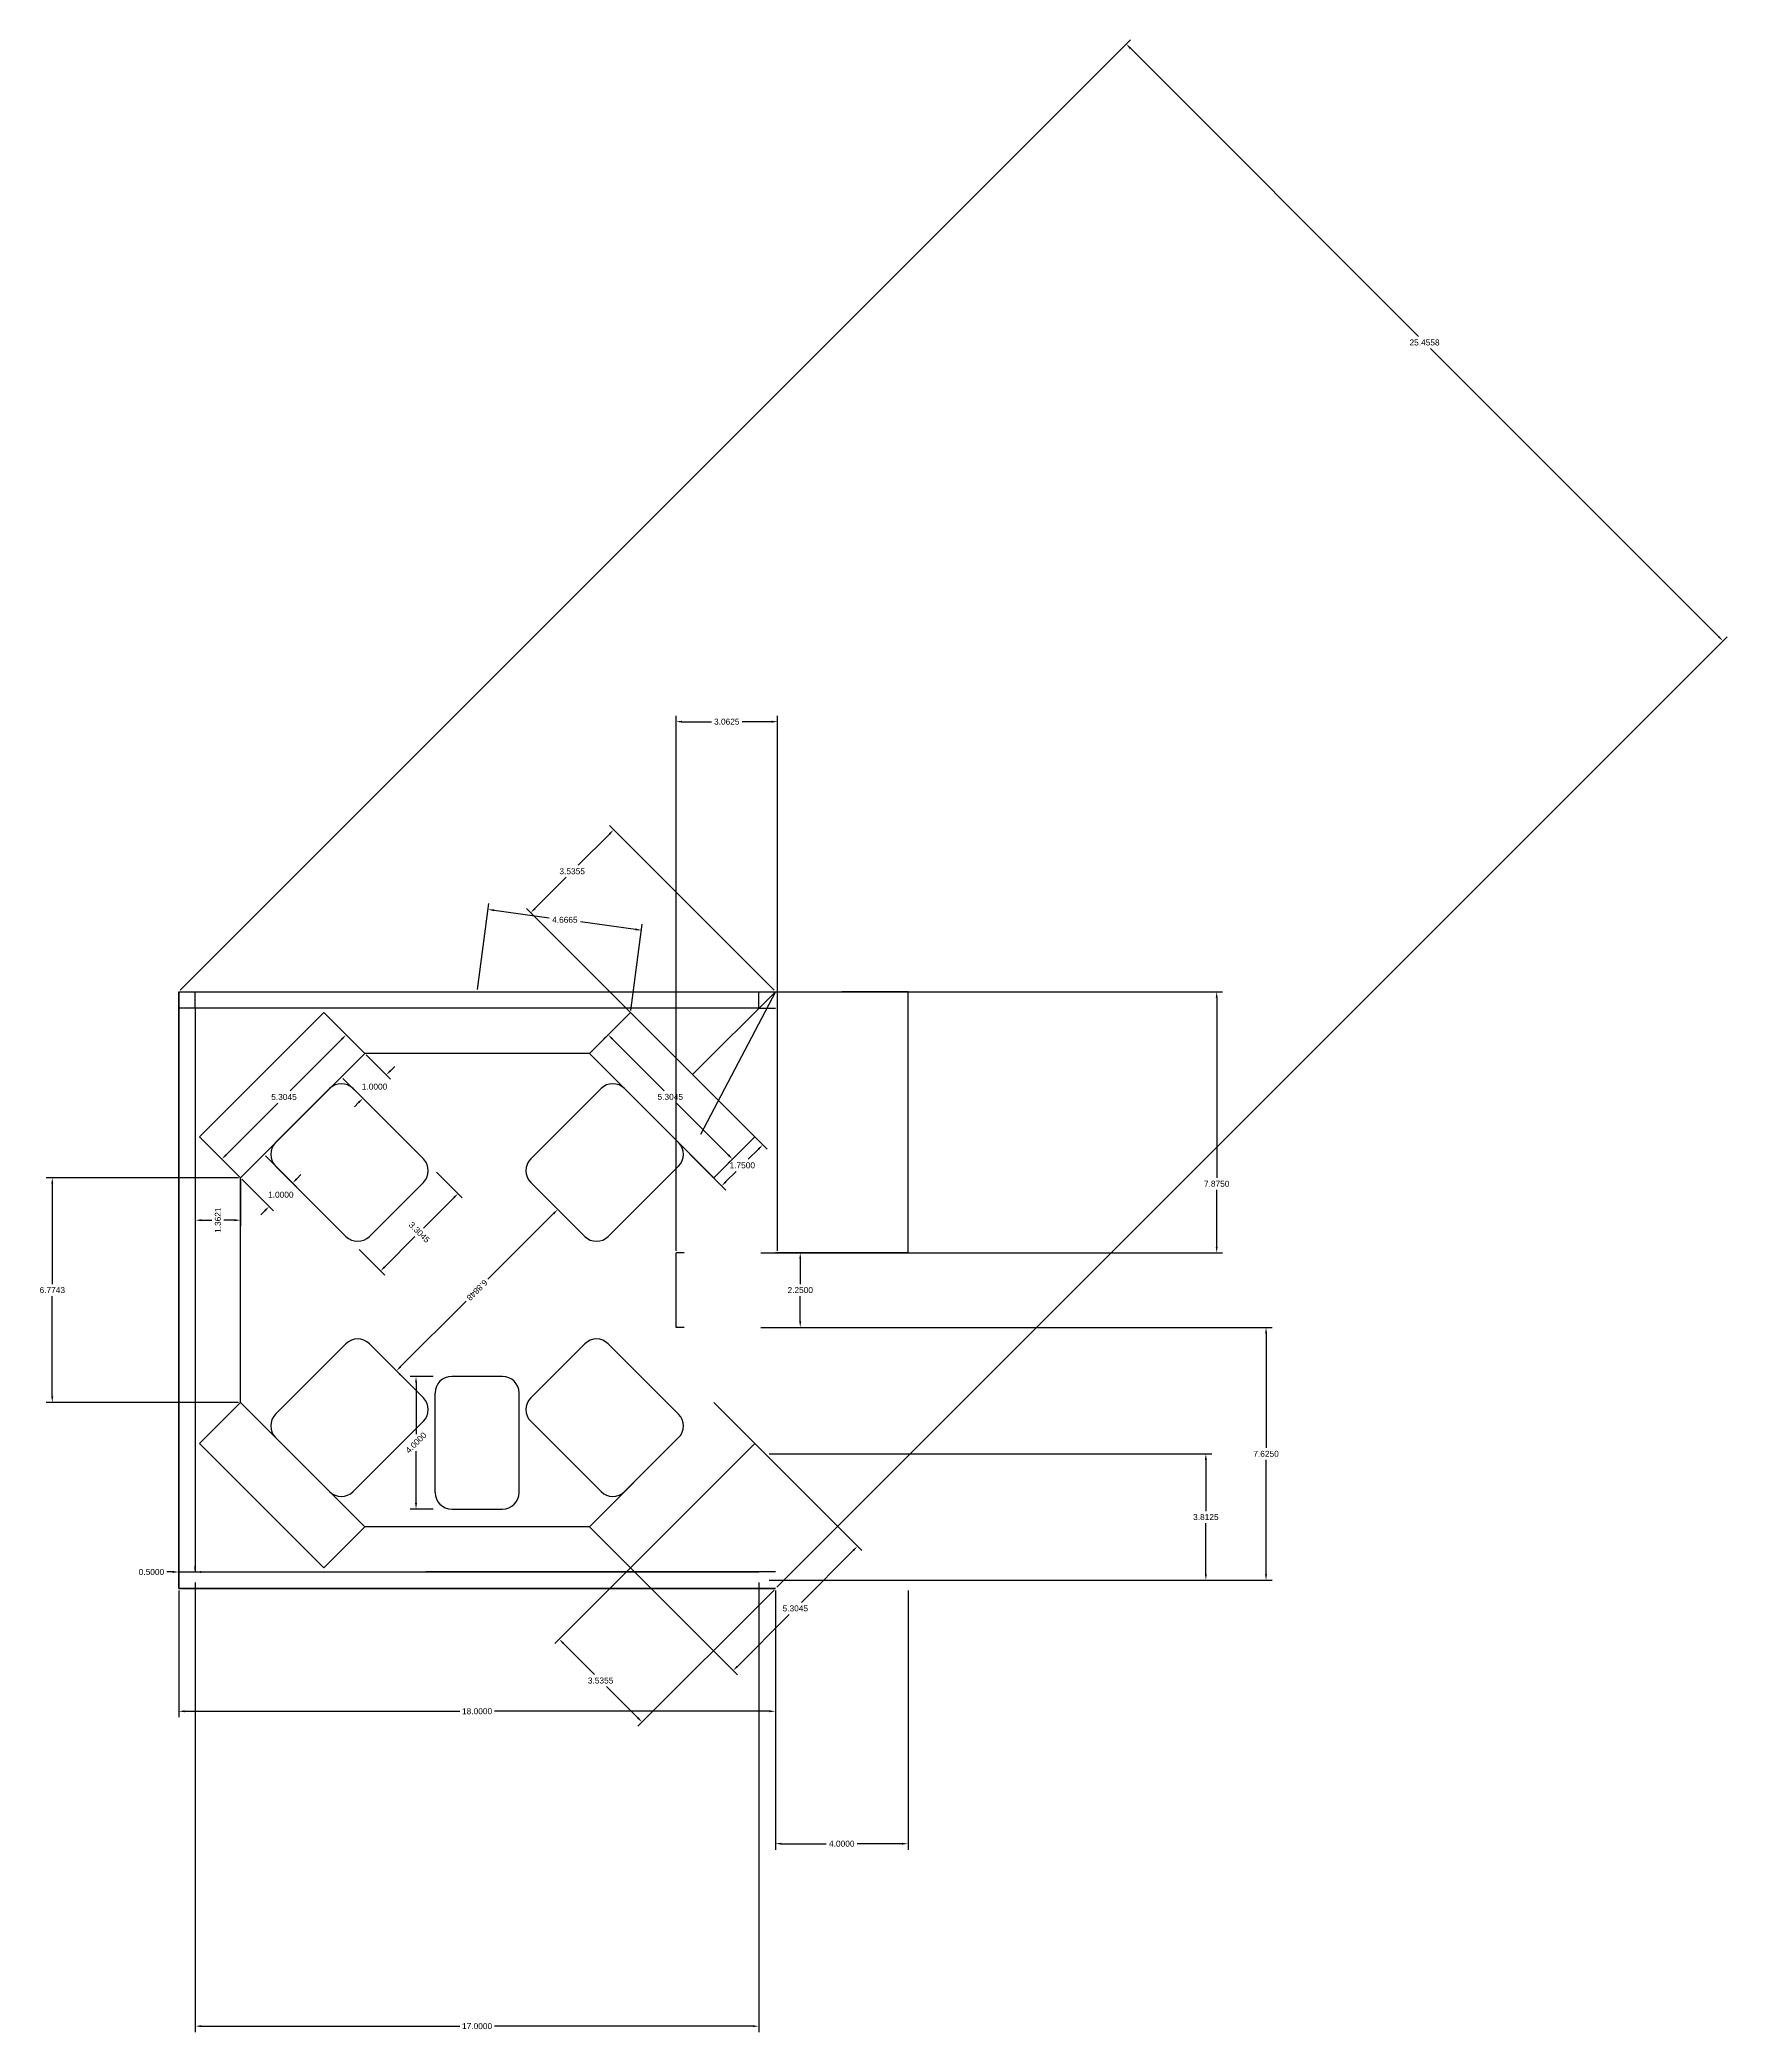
# Model space of a CAD drawing. Header units: inches. Extents: x -3.2 to 47.7, y -12.4 to 47.7.
import ezdxf

# ---------------------------------------------------------------- set-up
doc = ezdxf.new("R2010")
doc.units = ezdxf.units.IN
doc.header["$MEASUREMENT"] = 0
doc.styles.get("Standard").update_dxf_attribs({"font": 'arial.ttf'})
doc.dimstyles.get("Standard").update_dxf_attribs({"dimtxt": 0.18, "dimasz": 0.18, "dimexe": 0.18, "dimexo": 0.0625, "dimgap": 0.09, "dimtad": 0, "dimtih": 1, "dimtoh": 1, "dimdec": 4, "dimzin": 0, "dimdsep": 46, "dimtxsty": 'Standard', "dimcen": 0.09, "dimadec": 0, "dimazin": 0, "dimtfac": 1, "dimtdec": 4, "dimtofl": 0, "dimtmove": 0, "dimatfit": 3, "dimfxl": 1, "dimtolj": 1, "dimtzin": 0, "dimarcsym": 0})

# ---------------------------------------------------------------- blocks, each defined once
blk = doc.blocks.new('*D1')
at = {"color": 0, "lineweight": -2, "transparency": 16777216}
for p, q in [((3.613, 14.05), (4.561, 13.102)), ((2.906, 13.343), (3.854, 12.395)), ((4.561, 13.357), (4.688, 13.484)), ((3.599, 12.395), (3.472, 12.268))]:
    blk.add_line(p, q, dxfattribs=at)
at = {"color": 0, "transparency": 16777216}
for points in [[(4.54, 13.378), (4.582, 13.336), (4.434, 13.23)], [(3.578, 12.417), (3.621, 12.374), (3.727, 12.523)]]:
    blk.add_solid(points, dxfattribs=at)
at = {"layer": 'Defpoints', "color": 0, "transparency": 16777216}
for p in [(3.569, 14.094), (2.862, 13.387), (3.727, 12.523)]:
    blk.add_point(p, dxfattribs=at)
at = {"color": 0, "transparency": 16777216, "insert": (4.08, 12.876), "char_height": 0.18, "attachment_point": 5}
blk.add_mtext('\\A1;1.0000', dxfattribs=at)
blk = doc.blocks.new('*D2')
at = {"color": 0, "lineweight": -2, "transparency": 16777216}
for p, q in [((6.657, 17.094), (7.387, 16.363)), ((5.95, 16.387), (6.68, 15.656)), ((7.387, 16.618), (7.515, 16.745)), ((6.426, 15.656), (6.299, 15.529))]:
    blk.add_line(p, q, dxfattribs=at)
at = {"color": 0, "transparency": 16777216}
for points in [[(7.366, 16.639), (7.409, 16.597), (7.26, 16.491)], [(6.405, 15.678), (6.447, 15.635), (6.553, 15.784)]]:
    blk.add_solid(points, dxfattribs=at)
at = {"layer": 'Defpoints', "color": 0, "transparency": 16777216}
for p in [(6.613, 17.138), (5.906, 16.431), (6.553, 15.784)]:
    blk.add_point(p, dxfattribs=at)
at = {"color": 0, "transparency": 16777216, "insert": (6.907, 16.137), "char_height": 0.18, "attachment_point": 5}
blk.add_mtext('\\A1;1.0000', dxfattribs=at)
blk = doc.blocks.new('*D3')
at = {"color": 0, "lineweight": -2, "transparency": 16777216}
for p, q in [((5.923, 17.573), (4.357, 16.007)), ((6.038, 17.713), (6.178, 17.573)), ((2.427, 14.077), (3.993, 15.643)), ((2.288, 13.962), (2.427, 13.822))]:
    blk.add_line(p, q, dxfattribs=at)
at = {"color": 0, "transparency": 16777216}
for points in [[(5.902, 17.594), (5.945, 17.552), (6.051, 17.7)], [(2.406, 14.098), (2.448, 14.056), (2.3, 13.949)]]:
    blk.add_solid(points, dxfattribs=at)
at = {"layer": 'Defpoints', "color": 0, "transparency": 16777216}
for p in [(5.994, 17.757), (2.243, 14.006), (2.3, 13.949)]:
    blk.add_point(p, dxfattribs=at)
at = {"color": 0, "transparency": 16777216, "insert": (4.175, 15.825), "char_height": 0.18, "attachment_point": 5}
blk.add_mtext('\\A1;5.3045', dxfattribs=at)
blk = doc.blocks.new('*D4')
at = {"color": 0, "lineweight": -2, "transparency": 16777216}
for p, q in [((13.962, 17.713), (13.825, 17.576)), ((14.079, 17.576), (15.646, 16.01)), ((17.576, 14.079), (16.009, 15.646)), ((17.712, 13.962), (17.576, 13.825))]:
    blk.add_line(p, q, dxfattribs=at)
at = {"color": 0, "transparency": 16777216}
for points in [[(14.101, 17.597), (14.058, 17.555), (13.952, 17.703)], [(17.597, 14.101), (17.554, 14.058), (17.703, 13.952)]]:
    blk.add_solid(points, dxfattribs=at)
at = {"layer": 'Defpoints', "color": 0, "transparency": 16777216}
for p in [(13.952, 17.703), (14.006, 17.757), (17.757, 14.006)]:
    blk.add_point(p, dxfattribs=at)
at = {"color": 0, "transparency": 16777216, "insert": (15.827, 15.828), "char_height": 0.18, "attachment_point": 5}
blk.add_mtext('\\A1;5.3045', dxfattribs=at)
blk = doc.blocks.new('*D5')
at = {"color": 0, "lineweight": -2, "transparency": 16777216}
for p, q in [((0.82, 1.5), (0.64, 1.5)), ((1, 1.562), (1, 1.68)), ((1.5, 1.562), (1.5, 1.68)), ((1.68, 1.5), (1.86, 1.5))]:
    blk.add_line(p, q, dxfattribs=at)
at = {"color": 0, "transparency": 16777216}
for points in [[(0.82, 1.53), (0.82, 1.47), (1, 1.5)], [(1.68, 1.53), (1.68, 1.47), (1.5, 1.5)]]:
    blk.add_solid(points, dxfattribs=at)
at = {"layer": 'Defpoints', "color": 0, "transparency": 16777216}
for p in [(1, 1.5, 2.5), (1, 1.5), (1.5, 1.5, 2.5)]:
    blk.add_point(p, dxfattribs=at)
at = {"color": 0, "transparency": 16777216, "insert": (0.177, 1.5), "char_height": 0.18, "attachment_point": 5}
blk.add_mtext('\\A1;0.5000', dxfattribs=at)
blk = doc.blocks.new('*D6')
at = {"color": 0, "lineweight": -2, "transparency": 16777216}
for p, q in [((1.5, 1.187), (1.5, -12.378)), ((18.5, 1.187), (18.5, -12.378)), ((1.68, -12.198), (9.475, -12.198)), ((18.32, -12.198), (10.525, -12.198))]:
    blk.add_line(p, q, dxfattribs=at)
at = {"color": 0, "transparency": 16777216}
for points in [[(1.68, -12.168), (1.68, -12.228), (1.5, -12.198)], [(18.32, -12.168), (18.32, -12.228), (18.5, -12.198)]]:
    blk.add_solid(points, dxfattribs=at)
at = {"layer": 'Defpoints', "color": 0, "transparency": 16777216}
for p in [(1.5, 1.25, 2.5), (18.5, 1.25, 2.5), (18.5, -12.198)]:
    blk.add_point(p, dxfattribs=at)
at = {"color": 0, "transparency": 16777216, "insert": (10, -12.198), "char_height": 0.18, "attachment_point": 5}
blk.add_mtext('\\A1;17.0000', dxfattribs=at)
blk = doc.blocks.new('*D7')
at = {"color": 0, "lineweight": -2, "transparency": 16777216}
for p, q in [((16.544, 16.456), (18.745, 14.255)), ((15.307, 15.218), (17.507, 13.018)), ((18.49, 14.255), (18.181, 13.946)), ((17.507, 13.272), (17.817, 13.582))]:
    blk.add_line(p, q, dxfattribs=at)
at = {"color": 0, "transparency": 16777216}
for points in [[(18.469, 14.277), (18.511, 14.234), (18.617, 14.383)], [(17.486, 13.294), (17.528, 13.251), (17.38, 13.145)]]:
    blk.add_solid(points, dxfattribs=at)
at = {"layer": 'Defpoints', "color": 0, "transparency": 16777216}
for p in [(16.5, 16.5), (15.263, 15.263), (18.617, 14.383)]:
    blk.add_point(p, dxfattribs=at)
at = {"color": 0, "transparency": 16777216, "insert": (17.999, 13.764), "char_height": 0.18, "attachment_point": 5}
blk.add_mtext('\\A1;1.7500', dxfattribs=at)
blk = doc.blocks.new('*D8')
at = {"color": 0, "lineweight": -2, "transparency": 16777216}
for p, q in [((12.307, 12.307), (10.328, 10.328)), ((12.478, 12.39), (12.561, 12.307)), ((7.693, 7.693), (9.672, 9.672)), ((7.61, 7.522), (7.693, 7.439))]:
    blk.add_line(p, q, dxfattribs=at)
at = {"color": 0, "transparency": 16777216}
for points in [[(12.328, 12.286), (12.286, 12.328), (12.434, 12.434)], [(7.714, 7.672), (7.672, 7.714), (7.566, 7.566)]]:
    blk.add_solid(points, dxfattribs=at)
at = {"layer": 'Defpoints', "color": 0, "transparency": 16777216}
for p in [(12.434, 12.434), (7.566, 7.566), (7.566, 7.566)]:
    blk.add_point(p, dxfattribs=at)
at = {"color": 0, "transparency": 16777216, "insert": (10, 10), "char_height": 0.18, "attachment_point": 5, "rotation": 225}
blk.add_mtext('\\A1;6.8848', dxfattribs=at)
blk = doc.blocks.new('*D9')
at = {"color": 0, "lineweight": -2, "transparency": 16777216}
for p, q in [((8.778, 13.558), (9.551, 12.785)), ((9.297, 12.785), (8.384, 11.873)), ((7.215, 10.703), (8.127, 11.616)), ((6.442, 11.222), (7.215, 10.449))]:
    blk.add_line(p, q, dxfattribs=at)
at = {"color": 0, "transparency": 16777216}
for points in [[(9.276, 12.807), (9.318, 12.764), (9.424, 12.913)], [(7.193, 10.725), (7.236, 10.682), (7.087, 10.576)]]:
    blk.add_solid(points, dxfattribs=at)
at = {"layer": 'Defpoints', "color": 0, "transparency": 16777216}
for p in [(8.734, 13.603), (6.398, 11.266), (7.087, 10.576)]:
    blk.add_point(p, dxfattribs=at)
at = {"color": 0, "transparency": 16777216, "insert": (8.256, 11.744), "char_height": 0.18, "attachment_point": 5, "rotation": 315}
blk.add_mtext('\\A1;3.3045', dxfattribs=at)
blk = doc.blocks.new('*D10')
at = {"color": 0, "lineweight": -2, "transparency": 16777216}
for p, q in [((2.8, 13.387), (-2.994, 13.387)), ((-2.814, 13.207), (-2.814, 10.182)), ((-2.814, 6.793), (-2.814, 9.818)), ((2.799, 6.613), (-2.994, 6.613))]:
    blk.add_line(p, q, dxfattribs=at)
at = {"color": 0, "transparency": 16777216}
for points in [[(-2.844, 13.207), (-2.784, 13.207), (-2.814, 13.387)], [(-2.844, 6.793), (-2.784, 6.793), (-2.814, 6.613)]]:
    blk.add_solid(points, dxfattribs=at)
at = {"layer": 'Defpoints', "color": 0, "transparency": 16777216}
for p in [(2.862, 13.387), (-2.814, 6.613), (2.862, 6.613)]:
    blk.add_point(p, dxfattribs=at)
at = {"color": 0, "transparency": 16777216, "insert": (-2.814, 10), "char_height": 0.18, "attachment_point": 5}
blk.add_mtext('\\A1;6.7743', dxfattribs=at)
blk = doc.blocks.new('*D11')
at = {"color": 0, "lineweight": -2, "transparency": 16777216}
for p, q in [((1.5, 13.325), (1.5, 11.929)), ((2.862, 13.325), (2.862, 11.929)), ((1.68, 12.109), (1.999, 12.109)), ((2.682, 12.109), (2.363, 12.109))]:
    blk.add_line(p, q, dxfattribs=at)
at = {"color": 0, "transparency": 16777216}
for points in [[(1.68, 12.079), (1.68, 12.139), (1.5, 12.109)], [(2.682, 12.079), (2.682, 12.139), (2.862, 12.109)]]:
    blk.add_solid(points, dxfattribs=at)
at = {"layer": 'Defpoints', "color": 0, "transparency": 16777216}
for p in [(1.5, 13.387), (2.862, 13.387), (1.5, 12.109)]:
    blk.add_point(p, dxfattribs=at)
at = {"color": 0, "transparency": 16777216, "insert": (2.181, 12.109), "char_height": 0.18, "attachment_point": 5, "rotation": 90}
blk.add_mtext('\\A1;1.3621', dxfattribs=at)
blk = doc.blocks.new('*D12')
at = {"color": 0, "lineweight": -2, "transparency": 16777216}
for p, q in [((8.672, 7.398), (7.978, 7.398)), ((8.158, 7.218), (8.158, 5.655)), ((8.158, 3.578), (8.158, 5.14)), ((8.672, 3.398), (7.978, 3.398))]:
    blk.add_line(p, q, dxfattribs=at)
at = {"color": 0, "transparency": 16777216}
for points in [[(8.128, 7.218), (8.188, 7.218), (8.158, 7.398)], [(8.128, 3.578), (8.188, 3.578), (8.158, 3.398)]]:
    blk.add_solid(points, dxfattribs=at)
at = {"layer": 'Defpoints', "color": 0, "transparency": 16777216}
for p in [(8.734, 7.398), (8.158, 3.398), (8.734, 3.398)]:
    blk.add_point(p, dxfattribs=at)
at = {"color": 0, "transparency": 16777216, "insert": (8.158, 5.398), "char_height": 0.18, "attachment_point": 5, "rotation": 45}
blk.add_mtext('\\A1;4.0000', dxfattribs=at)
blk = doc.blocks.new('*D13')
at = {"color": 0, "lineweight": -2, "transparency": 16777216}
for p, q in [((19.063, 19), (32.489, 19)), ((32.309, 18.82), (32.309, 13.388)), ((32.309, 11.305), (32.309, 13.024)), ((19.063, 11.125), (32.489, 11.125))]:
    blk.add_line(p, q, dxfattribs=at)
at = {"color": 0, "transparency": 16777216}
for points in [[(32.279, 18.82), (32.339, 18.82), (32.309, 19)], [(32.279, 11.305), (32.339, 11.305), (32.309, 11.125)]]:
    blk.add_solid(points, dxfattribs=at)
at = {"layer": 'Defpoints', "color": 0, "transparency": 16777216}
for p in [(19, 19, -0.5), (19, 11.125, -0.5), (32.309, 11.125)]:
    blk.add_point(p, dxfattribs=at)
at = {"color": 0, "transparency": 16777216, "insert": (32.309, 13.206), "char_height": 0.18, "attachment_point": 5}
blk.add_mtext('\\A1;7.8750', dxfattribs=at)
blk = doc.blocks.new('*D14')
at = {"color": 0, "lineweight": -2, "transparency": 16777216}
for p, q in [((19, 0.938), (19, -6.875)), ((23, 0.938), (23, -6.875)), ((19.18, -6.695), (20.533, -6.695)), ((22.82, -6.695), (21.467, -6.695))]:
    blk.add_line(p, q, dxfattribs=at)
at = {"color": 0, "transparency": 16777216}
for points in [[(19.18, -6.665), (19.18, -6.725), (19, -6.695)], [(22.82, -6.665), (22.82, -6.725), (23, -6.695)]]:
    blk.add_solid(points, dxfattribs=at)
at = {"layer": 'Defpoints', "color": 0, "transparency": 16777216}
for p in [(19, 1, 2.5), (23, 1, -1.5), (23, -6.695)]:
    blk.add_point(p, dxfattribs=at)
at = {"color": 0, "transparency": 16777216, "insert": (21, -6.695), "char_height": 0.18, "attachment_point": 5}
blk.add_mtext('\\A1;4.0000', dxfattribs=at)
blk = doc.blocks.new('*D15')
at = {"color": 0, "lineweight": -2, "transparency": 16777216}
for p, q in [((16.456, 3.456), (12.348, -0.652)), ((18.956, 0.956), (14.848, -3.152)), ((12.602, -0.652), (13.543, -1.593)), ((14.848, -2.898), (13.907, -1.957))]:
    blk.add_line(p, q, dxfattribs=at)
at = {"color": 0, "transparency": 16777216}
for points in [[(12.623, -0.631), (12.581, -0.673), (12.475, -0.525)], [(14.869, -2.876), (14.826, -2.919), (14.975, -3.025)]]:
    blk.add_solid(points, dxfattribs=at)
at = {"layer": 'Defpoints', "color": 0, "transparency": 16777216}
for p in [(16.5, 3.5), (19, 1), (12.475, -0.525)]:
    blk.add_point(p, dxfattribs=at)
at = {"color": 0, "transparency": 16777216, "insert": (13.725, -1.775), "char_height": 0.18, "attachment_point": 5}
blk.add_mtext('\\A1;3.5355', dxfattribs=at)
blk = doc.blocks.new('*D18')
at = {"color": 0, "lineweight": -2, "transparency": 16777216}
for p, q in [((17.801, 5.95), (21.602, 2.149)), ((14.05, 2.199), (17.851, -1.602)), ((21.347, 2.149), (19.781, 0.583)), ((17.851, -1.347), (19.417, 0.219))]:
    blk.add_line(p, q, dxfattribs=at)
at = {"color": 0, "transparency": 16777216}
for points in [[(21.326, 2.17), (21.368, 2.128), (21.474, 2.277)], [(17.83, -1.326), (17.872, -1.368), (17.724, -1.474)]]:
    blk.add_solid(points, dxfattribs=at)
at = {"layer": 'Defpoints', "color": 0, "transparency": 16777216}
for p in [(17.757, 5.994), (14.006, 2.243), (21.474, 2.277)]:
    blk.add_point(p, dxfattribs=at)
at = {"color": 0, "transparency": 16777216, "insert": (19.599, 0.401), "char_height": 0.18, "attachment_point": 5}
blk.add_mtext('\\A1;5.3045', dxfattribs=at)
blk = doc.blocks.new('*D19')
at = {"color": 0, "lineweight": -2, "transparency": 16777216}
for p, q in [((13.991, 23.755), (13.05, 22.814)), ((18.956, 19.044), (13.991, 24.009)), ((11.746, 21.509), (12.686, 22.45)), ((16.456, 16.544), (11.491, 21.509))]:
    blk.add_line(p, q, dxfattribs=at)
at = {"color": 0, "transparency": 16777216}
for points in [[(13.97, 23.776), (14.012, 23.733), (14.118, 23.882)], [(11.724, 21.53), (11.767, 21.488), (11.618, 21.382)]]:
    blk.add_solid(points, dxfattribs=at)
at = {"layer": 'Defpoints', "color": 0, "transparency": 16777216}
for p in [(11.618, 21.382), (19, 19), (16.5, 16.5)]:
    blk.add_point(p, dxfattribs=at)
at = {"color": 0, "transparency": 16777216, "insert": (12.868, 22.632), "char_height": 0.18, "attachment_point": 5}
blk.add_mtext('\\A1;3.5355', dxfattribs=at)
blk = doc.blocks.new('*D20')
at = {"color": 0, "lineweight": -2, "transparency": 16777216}
for p, q in [((10.008, 19.062), (10.359, 21.658)), ((10.513, 21.456), (12.179, 21.231)), ((14.781, 20.879), (13.115, 21.104)), ((14.633, 18.437), (14.983, 21.034))]:
    blk.add_line(p, q, dxfattribs=at)
at = {"color": 0, "transparency": 16777216}
for points in [[(10.517, 21.485), (10.509, 21.426), (10.335, 21.48)], [(14.785, 20.909), (14.777, 20.85), (14.959, 20.855)]]:
    blk.add_solid(points, dxfattribs=at)
at = {"layer": 'Defpoints', "color": 0, "transparency": 16777216}
for p in [(10.335, 21.48), (10, 19), (14.625, 18.375)]:
    blk.add_point(p, dxfattribs=at)
at = {"color": 0, "transparency": 16777216, "insert": (12.647, 21.168), "char_height": 0.18, "attachment_point": 5}
blk.add_mtext('\\A1;4.6665', dxfattribs=at)
blk = doc.blocks.new('*D21')
at = {"color": 0, "lineweight": -2, "transparency": 16777216}
for p, q in [((1, 0.938), (1, -2.881)), ((19, 0.938), (19, -2.881)), ((1.18, -2.701), (9.475, -2.701)), ((18.82, -2.701), (10.525, -2.701))]:
    blk.add_line(p, q, dxfattribs=at)
at = {"color": 0, "transparency": 16777216}
for points in [[(1.18, -2.671), (1.18, -2.731), (1, -2.701)], [(18.82, -2.671), (18.82, -2.731), (19, -2.701)]]:
    blk.add_solid(points, dxfattribs=at)
at = {"layer": 'Defpoints', "color": 0, "transparency": 16777216}
for p in [(1, 1, -0.5), (19, 1, -0.5), (19, -2.701)]:
    blk.add_point(p, dxfattribs=at)
at = {"color": 0, "transparency": 16777216, "insert": (10, -2.701), "char_height": 0.18, "attachment_point": 5}
blk.add_mtext('\\A1;18.0000', dxfattribs=at)
blk = doc.blocks.new('*D22')
at = {"color": 0, "lineweight": -2, "transparency": 16777216}
for p, q in [((1.044, 19.044), (29.707, 47.707)), ((29.707, 47.452), (38.397, 38.761)), ((47.452, 29.707), (38.761, 38.397)), ((19.044, 1.044), (47.707, 29.707))]:
    blk.add_line(p, q, dxfattribs=at)
at = {"color": 0, "transparency": 16777216}
for points in [[(29.728, 47.473), (29.685, 47.431), (29.579, 47.579)], [(47.473, 29.728), (47.431, 29.685), (47.579, 29.579)]]:
    blk.add_solid(points, dxfattribs=at)
at = {"layer": 'Defpoints', "color": 0, "transparency": 16777216}
for p in [(47.579, 29.579), (1, 19, 2.5), (19, 1, 2.5)]:
    blk.add_point(p, dxfattribs=at)
at = {"color": 0, "transparency": 16777216, "insert": (38.579, 38.579), "char_height": 0.18, "attachment_point": 5}
blk.add_mtext('\\A1;25.4558', dxfattribs=at)
blk = doc.blocks.new('*D23')
at = {"color": 0, "lineweight": -2, "transparency": 16777216}
for p, q in [((18.812, 8.875), (33.978, 8.875)), ((33.798, 8.695), (33.798, 5.244)), ((33.798, 1.43), (33.798, 4.881)), ((18.812, 1.25), (33.978, 1.25))]:
    blk.add_line(p, q, dxfattribs=at)
at = {"color": 0, "transparency": 16777216}
for points in [[(33.768, 8.695), (33.828, 8.695), (33.798, 8.875)], [(33.768, 1.43), (33.828, 1.43), (33.798, 1.25)]]:
    blk.add_solid(points, dxfattribs=at)
at = {"layer": 'Defpoints', "color": 0, "transparency": 16777216}
for p in [(18.75, 8.875, 2.5), (18.75, 1.25, 2.5), (33.798, 1.25)]:
    blk.add_point(p, dxfattribs=at)
at = {"color": 0, "transparency": 16777216, "insert": (33.798, 5.062), "char_height": 0.18, "attachment_point": 5}
blk.add_mtext('\\A1;7.6250', dxfattribs=at)
blk = doc.blocks.new('*D24')
at = {"color": 0, "lineweight": -2, "transparency": 16777216}
for p, q in [((18.812, 5.062), (32.162, 5.062)), ((31.982, 4.882), (31.982, 3.338)), ((31.982, 1.43), (31.982, 2.974)), ((18.812, 1.25), (32.162, 1.25))]:
    blk.add_line(p, q, dxfattribs=at)
at = {"color": 0, "transparency": 16777216}
for points in [[(31.952, 4.882), (32.012, 4.882), (31.982, 5.062)], [(31.952, 1.43), (32.012, 1.43), (31.982, 1.25)]]:
    blk.add_solid(points, dxfattribs=at)
at = {"layer": 'Defpoints', "color": 0, "transparency": 16777216}
for p in [(18.75, 5.062, 2.5), (18.75, 1.25, 2.5), (31.982, 1.25)]:
    blk.add_point(p, dxfattribs=at)
at = {"color": 0, "transparency": 16777216, "insert": (31.982, 3.156), "char_height": 0.18, "attachment_point": 5}
blk.add_mtext('\\A1;3.8125', dxfattribs=at)
blk = doc.blocks.new('*D25')
at = {"color": 0, "lineweight": -2, "transparency": 16777216}
for p, q in [((16, 11.188), (16, 27.324)), ((16.18, 27.144), (17.067, 27.144)), ((18.883, 27.144), (17.995, 27.144)), ((19.063, 11.188), (19.063, 27.324))]:
    blk.add_line(p, q, dxfattribs=at)
at = {"color": 0, "transparency": 16777216}
for points in [[(16.18, 27.174), (16.18, 27.114), (16, 27.144)], [(18.883, 27.174), (18.883, 27.114), (19.063, 27.144)]]:
    blk.add_solid(points, dxfattribs=at)
at = {"layer": 'Defpoints', "color": 0, "transparency": 16777216}
for p in [(16, 27.144), (16, 11.125), (19.063, 11.125)]:
    blk.add_point(p, dxfattribs=at)
at = {"color": 0, "transparency": 16777216, "insert": (17.531, 27.144), "char_height": 0.18, "attachment_point": 5}
blk.add_mtext('\\A1;3.0625', dxfattribs=at)
blk = doc.blocks.new('*D27')
at = {"color": 0, "lineweight": -2, "transparency": 16777216}
for p, q in [((18.563, 11.125), (19.927, 11.125)), ((19.747, 10.945), (19.747, 10.182)), ((19.747, 9.055), (19.747, 9.818)), ((18.563, 8.875), (19.927, 8.875))]:
    blk.add_line(p, q, dxfattribs=at)
at = {"color": 0, "transparency": 16777216}
for points in [[(19.717, 10.945), (19.777, 10.945), (19.747, 11.125)], [(19.717, 9.055), (19.777, 9.055), (19.747, 8.875)]]:
    blk.add_solid(points, dxfattribs=at)
at = {"layer": 'Defpoints', "color": 0, "transparency": 16777216}
for p in [(18.5, 11.125, 2.5), (18.5, 8.875, 2.5), (19.747, 8.875)]:
    blk.add_point(p, dxfattribs=at)
at = {"color": 0, "transparency": 16777216, "insert": (19.747, 10), "char_height": 0.18, "attachment_point": 5}
blk.add_mtext('\\A1;2.2500', dxfattribs=at)

msp = doc.modelspace()

# ---------------------------------------------------------------- linework, layer by layer
for p, q in [((1, 19), (19, 19)), ((1, 19), (1, 1)), ((1, 19, 2.5), (19, 19, 2.5)), ((1, 1, 2.5), (1, 19, 2.5)), ((1, 19, 2.5), (1, 19)), ((1.5, 18.5), (1.5, 19, 2.5)), ((16.49995, 16.50005), (19, 19)), ((19, 19, 2.5), (16.73891, 14.68924)), ((18.5, 18.5), (18.5, 19, 2.5)), ((19, 19, -1.5), (23, 19, -1.5)), ((19, 19, -0.5), (19, 19, -1.5)), ((22, 19, -0.5), (21, 19, 0.5)), ((22.5, 19, -1), (22, 19, -0.5)), ((23, 19, -1.5), (22.5, 19, -1)), ((23, 11.125, -1.5), (23, 19, -1.5)), ((1.5, 18.5), (1, 18.5)), ((1.5, 18.5), (1.5, 1.5)), ((18.5, 18.5), (1.5, 18.5)), ((5.37548, 18.37548), (1.62463, 14.62463)), ((6.61292, 17.13804), (5.37548, 18.37548)), ((13.38708, 17.13804), (14.62452, 18.37548)), ((14.62452, 18.37548), (18.37537, 14.62463)), ((18.5, 18.5), (19, 18.5)), ((6.61292, 17.13804), (2.86207, 13.38719)), ((6.61292, 17.13804), (5.90581, 16.43094)), ((13.38708, 17.13804), (6.61292, 17.13804)), ((13.38708, 17.13804), (17.13793, 13.38719)), ((3.92273, 14.44785), (5.55226, 16.07738)), ((6.25936, 16.07738), (8.38068, 13.95606)), ((13.74064, 16.07738), (11.61932, 13.95606)), ((14.44774, 16.07738), (16.07727, 14.44785)), ((2.86207, 13.38719), (1.62463, 14.62463)), ((17.13793, 13.38719), (18.37537, 14.62463)), ((2.86207, 13.38719), (3.56917, 14.0943)), ((2.86196, 6.61292), (2.86207, 13.38719)), ((3.92273, 13.74075), (6.04405, 11.61942)), ((6.75115, 11.61942), (8.38068, 13.24896)), ((13.24885, 11.61942), (11.61932, 13.24896)), ((16.07727, 13.74075), (13.95595, 11.61942)), ((16.25, 11.125), (16, 11.125)), ((16, 8.875), (16, 11.125)), ((19, 11.125, -0.5), (19, 11.125, -1.5)), ((19, 11.125, -1.5), (23, 11.125, -1.5)), ((23, 11.125, -1.5), (19, 11.125, 2.5)), ((16.25, 8.875), (16, 8.875)), ((19, 8.875, -0.5), (19, 8.875, -1.5)), ((19, 8.875, -1.5), (23, 8.875, -1.5)), ((21, 8.875, 0.5), (22, 8.875, -0.5)), ((3.92262, 6.25936), (6.04394, 8.38068)), ((8.38058, 6.75115), (6.75104, 8.38068)), ((11.61942, 6.75115), (13.24896, 8.38068)), ((16.07738, 6.25936), (13.95606, 8.38068)), ((10.76587, 7.3976), (9.23417, 7.3976)), ((2.86196, 6.61292), (1.62452, 5.37548)), ((2.86196, 6.61292), (3.56906, 5.90581)), ((8.73417, 3.8976), (8.73417, 6.8976)), ((11.26587, 3.8976), (11.26587, 6.8976)), ((17.13804, 6.61292), (18.37548, 5.37548)), ((6.25925, 3.92273), (8.38058, 6.04405)), ((13.74075, 3.92273), (11.61942, 6.04405)), ((5.55215, 3.92273), (3.56906, 5.90581)), ((3.92262, 5.55226), (6.61281, 2.86207)), ((16.07738, 5.55226), (13.38719, 2.86207)), ((14.44785, 3.92273, 1), (16.07738, 5.55226, 1)), ((1.62452, 5.37548), (5.37537, 1.62463)), ((18.37548, 5.37548), (14.62463, 1.62463)), ((6.61281, 2.86207), (5.9057, 3.56917)), ((9.23417, 3.3976), (10.76587, 3.3976)), ((6.61281, 2.86207), (5.37537, 1.62463)), ((13.38719, 2.86207), (6.61281, 2.86207)), ((13.38719, 2.86207), (14.62463, 1.62463)), ((1, 1, 2.5), (1, 1.5, 2.5)), ((1, 1.5, 2.5), (1.5, 1.5, 2.5)), ((1.5, 1.5), (18.5, 1.5)), ((1, 1), (19, 1)), ((19, 1, 2.5), (1, 1, 2.5)), ((1, 1, 2.5), (1, 1)), ((1.5, 1, 2.5), (1, 1, 2.5)), ((1, 1), (19, 1)), ((19, 1, 2.5), (19, 1))]:
    msp.add_line(p, q)
at = {"extrusion": (0, 1, 0)}
msp.add_line((19, 19, 2.5), (21, 19, 0.5), dxfattribs=at)
at = {"extrusion": (-0.707107, 0.707107, 0)}
msp.add_line((4.6491, 15.35101, 1), (4.6491, 15.35101, 1), dxfattribs=at)
at = {"extrusion": (1, 1.97373e-16, 0)}
msp.add_line((19, 11.125), (19, 11.125, 2.5), dxfattribs=at)
at = {"extrusion": (1, -9.4739e-16, 0)}
for p, q in [((19, 8.875), (19, 8.875, 2.5)), ((19, 1.5), (8.45158, 1.5))]:
    msp.add_line(p, q, dxfattribs=at)
at = {"extrusion": (1, 0, 0)}
msp.add_line((19, 8.875, 2.5), (19, 8.875), dxfattribs=at)
at = {"extrusion": (0.707107, -0.707107, 0)}
for p, q in [((19, 8.875, 2.5), (21, 8.875, 0.5)), ((16.07738, 5.55226), (14.44785, 3.92273))]:
    msp.add_line(p, q, dxfattribs=at)
at = {"extrusion": (0.707107, 0, 0.707107)}
for p, q in [((22, 8.875, -0.5), (22.5, 8.875, -1)), ((22.5, 8.875, -1), (23, 8.875, -1.5))]:
    msp.add_line(p, q, dxfattribs=at)
for centre, start, end in [((5.90581, 15.72383), 45, 135), ((14.09419, 15.72383), 45, 135), ((4.27628, 14.0943), 135, 225), ((15.72372, 14.0943), 315, 45), ((8.02713, 13.60251), 315, 45), ((11.97287, 13.60251), 135, 225), ((6.3976, 11.97298), 225, 315), ((13.6024, 11.97298), 225, 315), ((6.39749, 8.02713), 45, 135), ((13.60251, 8.02713), 45, 135), ((9.23417, 6.8976), 90, 180), ((10.76587, 6.8976), 0, 90), ((8.02702, 6.3976), 315, 45), ((11.97298, 6.3976), 135, 225), ((4.27617, 5.90581), 135, 225), ((15.72383, 5.90581), 315, 45), ((5.9057, 4.27628), 225, 315), ((9.23417, 3.8976), 180, 270), ((10.76587, 3.8976), 270, 0), ((14.0943, 4.27628), 225, 315)]:
    msp.add_arc(centre, 0.5, start, end)

# ---------------------------------------------------------------- dimensions: what is measured, and where the dimension line sits
for p1, p2, distance, picture, middle in [((1, 19, 2.5), (19, 1, 2.5), 40.41728, '*D22', (38.57933, 38.57933)), ((19, 19), (16.49995, 16.50005), -6.90386, '*D19', (12.86831, 22.6319)), ((14.62452, 18.37548), (10, 19), -2.5023, '*D20', (12.64714, 21.16753)), ((5.9942, 17.75676), (2.24335, 14.00591), 0.07984, '*D3', (4.17523, 15.82488)), ((17.75665, 14.00591), (14.0058, 17.75676), 0.07598, '*D4', (15.8275, 15.82761)), ((6.61292, 17.13804), (5.90581, 16.43094), 0.91537, '*D2', (6.90663, 16.13722)), ((15.26251, 15.26262), (16.49995, 16.50005), -2.99455, '*D7', (17.99869, 13.76387)), ((3.56917, 14.0943), (2.86207, 13.38719), 1.22271, '*D1', (4.08021, 12.87616)), ((2.86207, 13.38719), (2.86196, 6.61292), -5.67633, '*D10', (-2.81432, 10.00015)), ((2.86207, 13.38719), (1.5, 13.38721), 1.27851, '*D11', (2.18101, 12.10869)), ((8.73424, 13.60251), (6.3976, 11.26587), 0.97557, '*D9', (8.25575, 11.74436)), ((12.43408, 12.43419), (7.56581, 7.56592), 0.00004, '*D8', (9.99997, 10.00003)), ((18.75, 8.875, 2.5), (18.74996, 1.24996, 2.5), 15.04791, '*D23', (33.79789, 5.06241)), ((14.00591, 2.24335), (17.75676, 5.9942), -5.25759, '*D18', (19.59901, 0.4011)), ((19, 1), (16.50005, 3.50005), 5.69231, '*D15', (13.72487, -1.77495))]:
    dim = msp.add_aligned_dim(p1=p1, p2=p2, distance=distance, dimstyle='Standard')
    dim.commit()
    dim.dimension.update_dxf_attribs({"geometry": picture, "text_midpoint": middle})
for base, p1, p2, picture, middle in [((16, 27.14417), (19.0625, 11.125), (16, 11.125), '*D25', (17.53125, 27.14417)), ((1, 1.5), (1.5, 1.5, 2.5), (1, 1.5, 2.5), '*D5', (0.17668, 1.5)), ((18.5, -12.19804), (1.5, 1.25, 2.5), (18.5, 1.25, 2.5), '*D6', (10, -12.19804)), ((19, -2.70144), (1, 1, -0.5), (19, 1, -0.5), '*D21', (10, -2.70144)), ((23, -6.69528), (19, 1, 2.5), (23, 1, -1.5), '*D14', (21, -6.69528))]:
    dim = msp.add_linear_dim(base=base, p1=p1, p2=p2, dimstyle='Standard')
    dim.commit()
    dim.dimension.update_dxf_attribs({"geometry": picture, "text_midpoint": middle})
dim = msp.add_linear_dim(base=(32.30947, 11.125), p1=(19, 19, -0.5), p2=(19, 11.125, -0.5), angle=90, dimstyle='Standard')
dim.commit()
dim.dimension.update_dxf_attribs({"geometry": '*D13', "text_midpoint": (32.30947, 13.20561), "dimtype": 160})
for base, p1, p2, picture, middle in [((19.7466, 8.875), (18.5, 11.125, 2.5), (18.5, 8.875, 2.5), '*D27', (19.7466, 10)), ((8.15787, 3.3976), (8.73417, 7.3976), (8.73417, 3.3976), '*D12', (8.15787, 5.3976)), ((31.98246, 1.24996), (18.74998, 5.06248, 2.5), (18.74996, 1.24996, 2.5), '*D24', (31.98246, 3.15622))]:
    dim = msp.add_linear_dim(base=base, p1=p1, p2=p2, angle=90, dimstyle='Standard')
    dim.commit()
    dim.dimension.update_dxf_attribs({"geometry": picture, "text_midpoint": middle})

doc.saveas('drawing.dxf')
